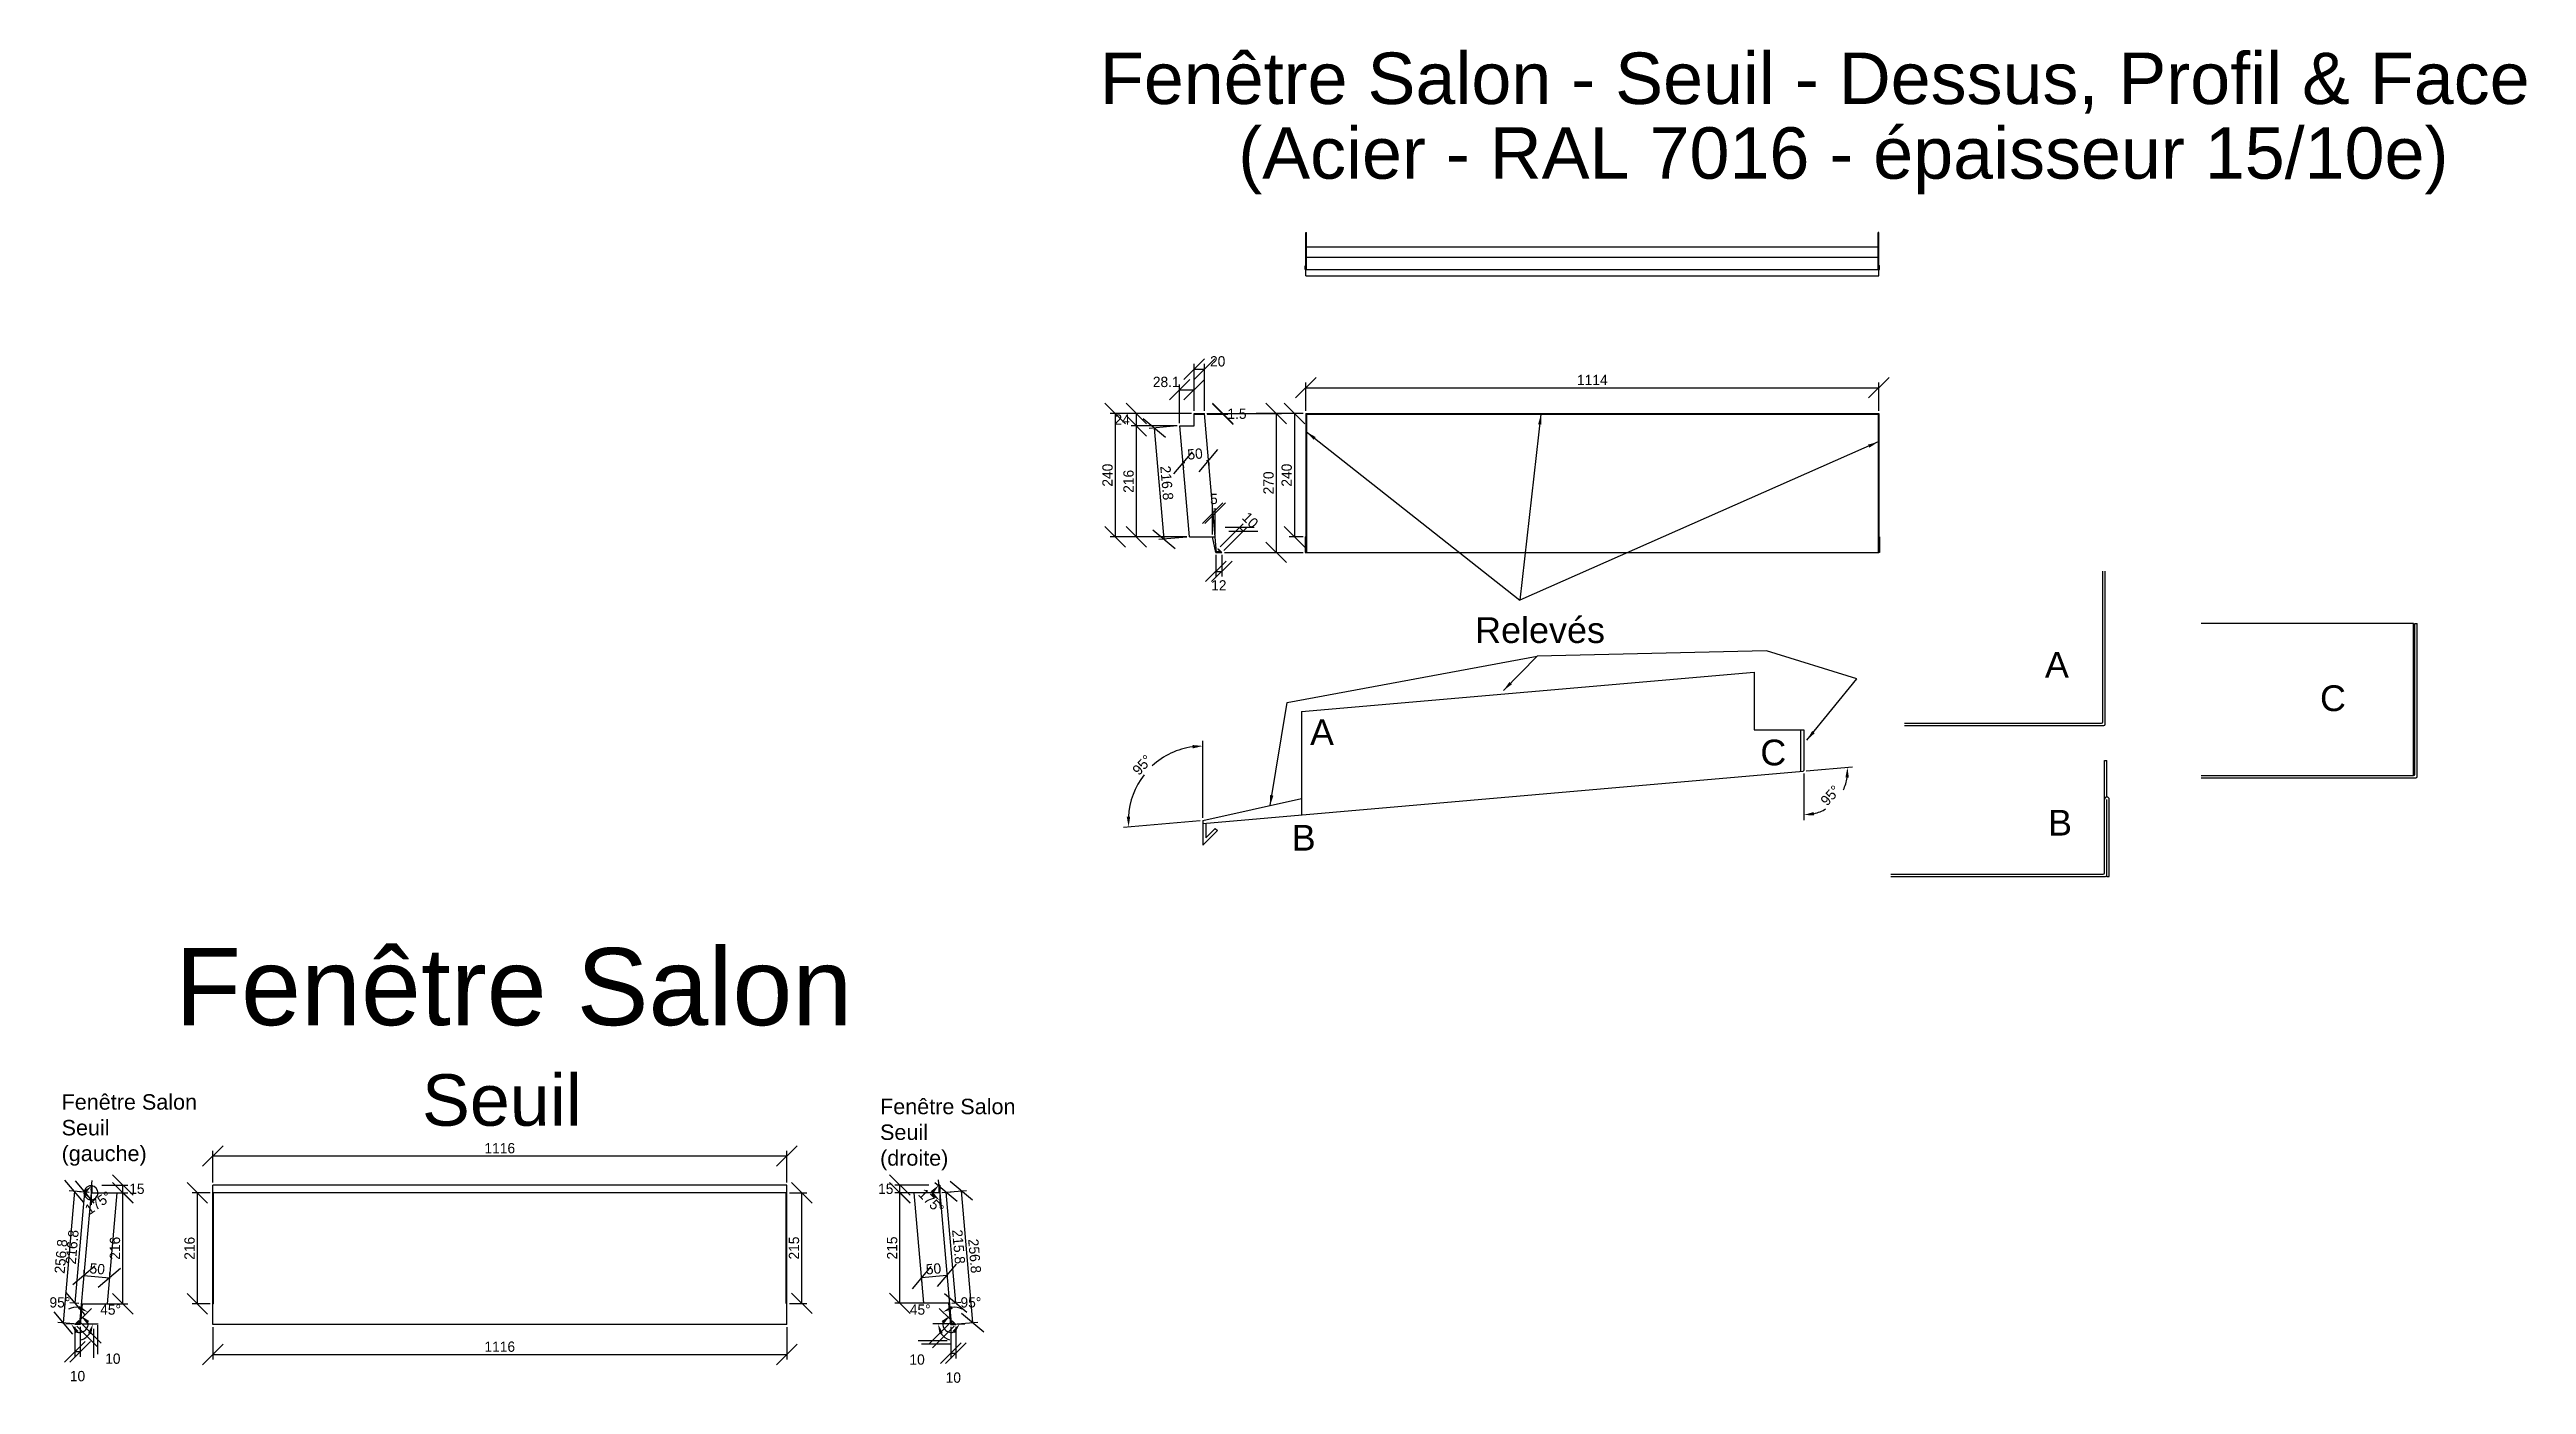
# Model space of a CAD drawing. Header units: millimetres. Extents: x -676 to 20789, y -6551 to 2806.
# Drawn here: x -282 to 4533, y 212 to 2806 of the extents above; entities that cross this region are included whole.
import ezdxf

# ---------------------------------------------------------------- set-up
doc = ezdxf.new("R2010")
doc.units = ezdxf.units.MM
doc.layers.get('0').update_dxf_attribs({"lineweight": 25, "true_color": 0xffffff})
doc.layers.get('Defpoints').update_dxf_attribs({"true_color": 0xffffff})
for name, color, linetype, lineweight, true_color in [('0 ... Seuil', 178, 'Continuous', 25, 0x000000), ('0 ... Seuil ... Rectangle', 5, 'Continuous', 25, 0x0000ff), ('0 ... Seuil ... Rectangle ... Cotes Angles', 4, 'Continuous', 25, 0x00ffff), ('Cotes', 4, 'Continuous', 25, 0x00ffff)]:
    doc.layers.add(name, color=color, linetype=linetype, lineweight=lineweight, true_color=true_color)
doc.styles.add('QCADDimTextStyle', font='txt')
doc.styles.add('textstyle11', font='')
doc.styles.add('textstyle22', font='')
doc.styles.add('textstyle23', font='')
doc.styles.add('textstyle24', font='')
doc.styles.add('textstyle25', font='')
doc.styles.add('textstyle26', font='')
doc.styles.add('textstyle27', font='')
doc.styles.add('textstyle28', font='')
doc.styles.add('textstyle29', font='')
doc.styles.add('textstyle30', font='')
doc.styles.add('textstyle31', font='')
doc.styles.add('textstyle32', font='')
doc.styles.add('textstyle33', font='')
doc.styles.get('textstyle11').set_extended_font_data('Liberation Sans')
doc.styles.get('textstyle22').set_extended_font_data('Liberation Sans')
doc.styles.get('textstyle23').set_extended_font_data('Liberation Sans')
doc.styles.get('textstyle24').set_extended_font_data('Liberation Sans')
doc.styles.get('textstyle25').set_extended_font_data('Liberation Sans')
doc.styles.get('textstyle26').set_extended_font_data('Liberation Sans')
doc.styles.get('textstyle27').set_extended_font_data('Liberation Sans')
doc.styles.get('textstyle28').set_extended_font_data('Liberation Sans')
doc.styles.get('textstyle29').set_extended_font_data('Liberation Sans')
doc.styles.get('textstyle30').set_extended_font_data('Liberation Sans')
doc.styles.get('textstyle31').set_extended_font_data('Liberation Sans')
doc.styles.get('textstyle32').set_extended_font_data('Liberation Sans')
doc.styles.get('textstyle33').set_extended_font_data('Liberation Sans')
doc.dimstyles.new('QCADDimStyle', dxfattribs={"dimtxt": 20, "dimasz": 20, "dimexe": 10, "dimexo": 5, "dimgap": 5, "dimtad": 1, "dimtoh": 1, "dimdec": 4, "dimzin": 0, "dimdsep": 46, "dimtxsty": 'QCADDimTextStyle', "dimcen": 0.09, "dimadec": 0, "dimazin": 0, "dimtfac": 1, "dimtdec": 4, "dimtofl": 0, "dimtmove": 0, "dimatfit": 3, "dimfxl": 1, "dimtolj": 1, "dimtzin": 0, "dimarcsym": 0})

msp = doc.modelspace()

# ---------------------------------------------------------------- texts
at = {"attachment_point": 1}
for s, insert, char_height, style in [('Seuil', (441.62, 815.19), 100, 'textstyle11'), ('Fenêtre Salon\\PSeuil\\P(gauche)', (-258.77, 776.42), 30, 'textstyle24'), ('Fenêtre Salon\\PSeuil\\P(droite)', (1332.22, 767.61), 30, 'textstyle23')]:
    msp.add_mtext(s, dxfattribs=dict(at, insert=insert, char_height=char_height, style=style))
at = {"layer": '0 ... Seuil', "insert": (-37.97, 1060.58), "char_height": 150, "attachment_point": 1, "style": 'textstyle22'}
msp.add_mtext('Fenêtre Salon', dxfattribs=at)
at = {"layer": '0 ... Seuil ... Rectangle ... Cotes Angles', "attachment_point": 1}
for s, insert, char_height, style in [('Fenêtre Salon - Seuil - Dessus, Profil & Face\\P', (1759.58, 2800.67), 100, 'textstyle33'), ('(Acier - RAL 7016 - épaisseur 15/10e)', (2028.5, 2655.48), 100, 'textstyle25'), ('Relevés', (2488.98, 1703.28), 50, 'textstyle26'), ('A', (3596.59, 1636.02), 50, 'textstyle32'), ('C', (4131.29, 1570.96), 50, 'textstyle31'), ('A', (2168.01, 1504.81), 50, 'textstyle27'), ('C', (3043.37, 1465.48), 50, 'textstyle30'), ('B', (3602.68, 1329.02), 50, 'textstyle29'), ('B', (2132.43, 1299.81), 50, 'textstyle28')]:
    msp.add_mtext(s, dxfattribs=dict(at, insert=insert, char_height=char_height, style=style))

# ---------------------------------------------------------------- blocks, each defined once
blk = doc.blocks.new('SeuilBaie1_VueDessus')
at = {"layer": '0 ... Seuil'}
for p, q in [((-5, -271), (-5, 0)), ((1111, 0), (-5, 0)), ((1111, -271), (1111, 0)), ((1111, -15), (-5, -15)), ((-3.5, -231), (-3.5, -15)), ((1109.5, -230), (1109.5, -15)), ((-3.5, -231), (-5, -231)), ((1111, -230), (1109.5, -230)), ((1111, -271), (-5, -271))]:
    blk.add_line(p, q, dxfattribs=at)
blk = doc.blocks.new('SeuilBaie1_VueCoupeEst')
at = {"layer": '0 ... Seuil'}
for p, q in [((1, 0), (-0.5, 0)), ((1, -14.9), (-49.2, -14.9)), ((-49.2, -14.9), (-30.4, -229.9)), ((-0.5, 0), (-0.5, -14.9)), ((1, 0), (1, -15)), ((1, -14.9), (23.3, -269.4)), ((19.8, -229.9), (-30.4, -229.9)), ((18.3, -229.9), (21.9, -270.9)), ((21.9, -270.9), (32.4, -270.9)), ((23.3, -269.4), (28.8, -269.4)), ((24.3, -264.9), (25.3, -263.8)), ((24.3, -264.9), (28.8, -269.4)), ((25.3, -263.8), (32.4, -270.9))]:
    blk.add_line(p, q, dxfattribs=at)
blk = doc.blocks.new('*D12')
at = {"layer": 'Cotes', "color": 0, "lineweight": -2}
for p, q in [((1390.8, 580), (1350.8, 620)), ((1350.8, 605), (1390.8, 565)), ((1427.2, 600), (1360.8, 600)), ((1427.2, 585), (1360.8, 585)), ((1370.8, 585), (1370.8, 600))]:
    blk.add_line(p, q, dxfattribs=at)
at = {"layer": 'Defpoints', "color": 0}
for p in [(1370.8, 600), (1432.2, 600), (1432.2, 585)]:
    blk.add_point(p, dxfattribs=at)
at = {"layer": 'Cotes', "color": 0, "insert": (1343.3, 592.5), "char_height": 20, "attachment_point": 5, "style": 'QCADDimTextStyle'}
blk.add_mtext('\\A1;15', dxfattribs=at)
blk = doc.blocks.new('*D13')
at = {"layer": 'Cotes', "color": 0, "lineweight": -2}
for p, q in [((1452.2, 585.4), (1500.1, 589.5)), ((1511.8, 570.4), (1468.5, 606.9)), ((1490.1, 588.7), (1512, 332.8)), ((1490.4, 351), (1533.7, 314.5)), ((1474.1, 329.5), (1522, 333.6))]:
    blk.add_line(p, q, dxfattribs=at)
at = {"layer": 'Defpoints', "color": 0}
for p in [(1447.3, 585), (1469.1, 329.1), (1512, 332.8)]:
    blk.add_point(p, dxfattribs=at)
at = {"layer": 'Cotes', "color": 0, "insert": (1516, 462), "char_height": 20, "attachment_point": 5, "rotation": 274.8885, "style": 'QCADDimTextStyle'}
blk.add_mtext('\\A1;256.8', dxfattribs=at)
blk = doc.blocks.new('*D14')
at = {"layer": 'Cotes', "color": 0, "lineweight": -2}
for p, q in [((1489.6, 293.1), (1449.6, 253.1)), ((1459.6, 253.1), (1499.6, 293.1)), ((1469.6, 324.1), (1469.6, 263.1)), ((1479.6, 324.1), (1479.6, 263.1)), ((1469.6, 273.1), (1479.6, 273.1))]:
    blk.add_line(p, q, dxfattribs=at)
at = {"layer": 'Defpoints', "color": 0}
for p in [(1469.6, 329.1), (1479.6, 329.1), (1479.6, 273.1)]:
    blk.add_point(p, dxfattribs=at)
at = {"layer": 'Cotes', "color": 0, "insert": (1474.6, 225.6), "char_height": 20, "attachment_point": 5, "style": 'QCADDimTextStyle'}
blk.add_mtext('\\A1;10', dxfattribs=at)
blk = doc.blocks.new('*D15')
at = {"layer": 'Cotes', "color": 0, "lineweight": -2}
for p, q in [((1430.7, 441.6), (1394.3, 398.2)), ((1444.1, 402.6), (1480.5, 445.9)), ((1462.3, 424.3), (1412.5, 419.9)), ((1412.9, 414.9), (1413.4, 409.9)), ((1462.8, 419.3), (1463.2, 414.3))]:
    blk.add_line(p, q, dxfattribs=at)
at = {"layer": 'Defpoints', "color": 0}
for p in [(1412.5, 419.9), (1412.5, 419.9), (1462.3, 424.3)]:
    blk.add_point(p, dxfattribs=at)
at = {"layer": 'Cotes', "color": 0, "insert": (1436.1, 437), "char_height": 20, "attachment_point": 5, "rotation": 5, "style": 'QCADDimTextStyle'}
blk.add_mtext('\\A1;50', dxfattribs=at)
blk = doc.blocks.new('*D16')
at = {"layer": 'Cotes', "color": 0, "lineweight": -2}
for p, q in [((1406, 297.8), (1462.5, 297.8)), ((1469.6, 290.8), (1413, 290.8)), ((1469, 332.6), (1427.2, 290.8)), ((1476.1, 325.6), (1434.2, 283.7))]:
    blk.add_line(p, q, dxfattribs=at)
at = {"layer": 'Defpoints', "color": 0}
for p in [(1434.2, 297.8), (1472.6, 336.2), (1479.6, 329.1)]:
    blk.add_point(p, dxfattribs=at)
at = {"layer": 'Cotes', "color": 0, "insert": (1404.2, 260.7), "char_height": 20, "attachment_point": 5, "style": 'QCADDimTextStyle'}
blk.add_mtext('\\A1;10', dxfattribs=at)
blk = doc.blocks.new('*D17')
at = {"layer": 'Cotes', "color": 0, "lineweight": -2}
for p, q in [((1447.8, 590.1), (1446.1, 610.1)), ((1448.3, 580), (1448.3, 559.9))]:
    blk.add_line(p, q, dxfattribs=at)
blk.add_arc((1448.3, 585), 15.1, 177.7585, 187.2415, dxfattribs=at)
at = {"layer": 'Cotes', "color": 0}
for points in [[(1435.6, 583.3), (1430.7, 587.9), (1446.9, 600.1)], [(1431, 580.6), (1435.5, 585.6), (1448.3, 569.9)]]:
    blk.add_solid(points, dxfattribs=at)
at = {"layer": 'Defpoints', "color": 0}
for p in [(1434.7, 591.8), (1448.3, 600), (1448.3, 585.1), (1448.3, 585), (1449.7, 568.7)]:
    blk.add_point(p, dxfattribs=at)
at = {"layer": 'Cotes', "color": 0, "insert": (1431.6, 568.2), "char_height": 20, "attachment_point": 5, "rotation": 315.2058, "style": 'QCADDimTextStyle'}
blk.add_mtext('\\A1;175%%d', dxfattribs=at)
blk = doc.blocks.new('*D18')
at = {"layer": 'Cotes', "color": 0, "lineweight": -2}
for p, q in [((1468.3, 339), (1447.2, 360.1)), ((1465.6, 330.1), (1434.8, 330.1))]:
    blk.add_line(p, q, dxfattribs=at)
for start, end in [(63.1887, 99.0944), (215.9056, 251.8113)]:
    blk.add_arc((1477.2, 330.1), 32.4, start, end, dxfattribs=at)
at = {"layer": 'Cotes', "color": 0}
for points in [[(1470.6, 365.1), (1473.6, 359.2), (1454.3, 353)], [(1454.1, 312.1), (1447.8, 310), (1444.8, 330.1)]]:
    blk.add_solid(points, dxfattribs=at)
at = {"layer": 'Defpoints', "color": 0}
for p in [(1449.1, 346.3), (1470.6, 330.1), (1471.9, 335.5), (1477.2, 330.1), (1477.2, 330.1)]:
    blk.add_point(p, dxfattribs=at)
at = {"layer": 'Cotes', "color": 0, "insert": (1410.3, 357.8), "char_height": 20, "attachment_point": 5, "style": 'QCADDimTextStyle'}
blk.add_mtext('\\A1;45%%d', dxfattribs=at)
blk = doc.blocks.new('*D19')
at = {"layer": 'Cotes', "color": 0, "lineweight": -2}
blk.add_line((1482.2, 330.1), (1497.2, 330.1), dxfattribs=at)
for start, end in [(168.9674, 242.9349), (212.0651, 286.0326)]:
    blk.add_arc((1470.6, 330.1), 16.6, start, end, dxfattribs=at)
at = {"layer": 'Cotes', "color": 0}
for points in [[(1456.5, 330.8), (1452, 335.7), (1469.1, 346.6)], [(1477.8, 312.1), (1472.5, 316.1), (1487.2, 330.1)]]:
    blk.add_solid(points, dxfattribs=at)
at = {"layer": 'Defpoints', "color": 0}
for p in [(1468.9, 349.4), (1484.7, 338.8), (1470.6, 330.1), (1470.6, 330.1), (1477.2, 330.1)]:
    blk.add_point(p, dxfattribs=at)
at = {"layer": 'Cotes', "color": 0, "insert": (1508.8, 371.8), "char_height": 20, "attachment_point": 5, "style": 'QCADDimTextStyle'}
blk.add_mtext('\\A1;95%%d', dxfattribs=at)
blk = doc.blocks.new('*D20')
at = {"layer": 'Cotes', "color": 0, "lineweight": -2}
for p, q in [((55, 290.7), (15, 250.7)), ((35, 324), (35, 260.7)), ((1131, 250.7), (1171, 290.7)), ((1151, 324), (1151, 260.7)), ((35, 270.7), (1151, 270.7))]:
    blk.add_line(p, q, dxfattribs=at)
at = {"layer": 'Defpoints', "color": 0}
for p in [(35, 329), (1151, 329), (1151, 270.7)]:
    blk.add_point(p, dxfattribs=at)
at = {"layer": 'Cotes', "color": 0, "insert": (593, 285.7), "char_height": 20, "attachment_point": 5, "style": 'QCADDimTextStyle'}
blk.add_mtext('\\A1;1116', dxfattribs=at)
blk = doc.blocks.new('*D21')
at = {"layer": 'Cotes', "color": 0, "lineweight": -2}
for p, q in [((55, 676.4), (15, 636.4)), ((1131, 636.4), (1171, 676.4)), ((35, 605), (35, 666.4)), ((35, 656.4), (1151, 656.4)), ((1151, 605), (1151, 666.4))]:
    blk.add_line(p, q, dxfattribs=at)
at = {"layer": 'Defpoints', "color": 0}
for p in [(1151, 656.4), (35, 600), (1151, 600)]:
    blk.add_point(p, dxfattribs=at)
at = {"layer": 'Cotes', "color": 0, "insert": (593, 671.4), "char_height": 20, "attachment_point": 5, "style": 'QCADDimTextStyle'}
blk.add_mtext('\\A1;1116', dxfattribs=at)
blk = doc.blocks.new('*D43')
at = {"layer": 'Cotes', "color": 0, "lineweight": -2}
for p, q in [((1156, 585), (1190, 585)), ((1200, 565), (1160, 605)), ((1180, 370), (1180, 585)), ((1160, 390), (1200, 350)), ((1156, 370), (1190, 370))]:
    blk.add_line(p, q, dxfattribs=at)
at = {"layer": 'Defpoints', "color": 0}
for p in [(1151, 585), (1180, 585), (1151, 370)]:
    blk.add_point(p, dxfattribs=at)
at = {"layer": 'Cotes', "color": 0, "insert": (1165, 477.5), "char_height": 20, "attachment_point": 5, "rotation": 90, "style": 'QCADDimTextStyle'}
blk.add_mtext('\\A1;215', dxfattribs=at)
blk = doc.blocks.new('*D44')
at = {"layer": 'Cotes', "color": 0, "lineweight": -2}
for p, q in [((25, 565), (-15, 605)), ((30, 585), (-5, 585)), ((5, 585), (5, 369)), ((-15, 389), (25, 349)), ((30, 369), (-5, 369))]:
    blk.add_line(p, q, dxfattribs=at)
at = {"layer": 'Defpoints', "color": 0}
for p in [(35, 585), (5, 369), (35, 369)]:
    blk.add_point(p, dxfattribs=at)
at = {"layer": 'Cotes', "color": 0, "insert": (-10, 477), "char_height": 20, "attachment_point": 5, "rotation": 90, "style": 'QCADDimTextStyle'}
blk.add_mtext('\\A1;216', dxfattribs=at)
blk = doc.blocks.new('SeuilBaie1_VueCoupeOuest')
at = {"layer": '0 ... Seuil'}
for p, q in [((-1.5, 0), (-1.5, -15)), ((-1.5, 0), (0, 0)), ((0, 0), (0, -14.9)), ((-1.5, -14.9), (-23.8, -269.4)), ((-1.5, -14.9), (48.7, -14.9)), ((48.7, -14.9), (29.8, -230.9)), ((-18.9, -230.9), (-22.4, -270.9)), ((-20.4, -230.9), (29.8, -230.9)), ((-25.8, -263.8), (-32.9, -270.9)), ((-22.4, -270.9), (-32.9, -270.9)), ((-24.8, -264.9), (-29.3, -269.4)), ((-23.8, -269.4), (-29.3, -269.4)), ((-24.8, -264.9), (-25.8, -263.8))]:
    blk.add_line(p, q, dxfattribs=at)
blk = doc.blocks.new('*D45')
at = {"layer": 'Cotes', "color": 0, "lineweight": -2}
for p, q in [((1390.8, 565.1), (1350.8, 605.1)), ((1443.3, 585.1), (1360.8, 585.1)), ((1370.8, 370.1), (1370.8, 585.1)), ((1350.8, 390.1), (1390.8, 350.1)), ((1462.1, 370.1), (1360.8, 370.1))]:
    blk.add_line(p, q, dxfattribs=at)
at = {"layer": 'Defpoints', "color": 0}
for p in [(1370.8, 585.1), (1448.3, 585.1), (1467.1, 370.1)]:
    blk.add_point(p, dxfattribs=at)
at = {"layer": 'Cotes', "color": 0, "insert": (1355.8, 477.6), "char_height": 20, "attachment_point": 5, "rotation": 90, "style": 'QCADDimTextStyle'}
blk.add_mtext('\\A1;215', dxfattribs=at)
blk = doc.blocks.new('*D46')
at = {"layer": 'Cotes', "color": 0, "lineweight": -2}
for p, q in [((1482.2, 568), (1438.9, 604.3)), ((1453.2, 585.5), (1470.5, 587)), ((1479.3, 371.2), (1460.5, 586.2)), ((1457.7, 389.3), (1501, 353)), ((1472, 370.5), (1489.3, 372))]:
    blk.add_line(p, q, dxfattribs=at)
at = {"layer": 'Defpoints', "color": 0}
for p in [(1448.3, 585.1), (1460.5, 586.2), (1467.1, 370.1)]:
    blk.add_point(p, dxfattribs=at)
at = {"layer": 'Cotes', "color": 0, "insert": (1484.9, 480), "char_height": 20, "attachment_point": 5, "rotation": 275, "style": 'QCADDimTextStyle'}
blk.add_mtext('\\A1;215.8', dxfattribs=at)
blk = doc.blocks.new('*D47')
at = {"layer": 'Cotes', "color": 0, "lineweight": -2}
for p, q in [((-180.4, 600), (-130, 600)), ((-180.4, 585), (-130, 585)), ((-120, 580), (-160, 620)), ((-160, 605), (-120, 565)), ((-140, 585), (-140, 600))]:
    blk.add_line(p, q, dxfattribs=at)
at = {"layer": 'Defpoints', "color": 0}
for p in [(-185.4, 600), (-185.4, 585), (-140, 600)]:
    blk.add_point(p, dxfattribs=at)
at = {"layer": 'Cotes', "color": 0, "insert": (-112.5, 592.5), "char_height": 20, "attachment_point": 5, "style": 'QCADDimTextStyle'}
blk.add_mtext('\\A1;15', dxfattribs=at)
blk = doc.blocks.new('*D48')
at = {"layer": 'Cotes', "color": 0, "lineweight": -2}
for p, q in [((-234, 587.9), (-255.9, 332)), ((-215.8, 566.2), (-252.2, 609.5)), ((-205.5, 585.4), (-244, 588.7)), ((-274.1, 353.6), (-237.7, 310.3)), ((-227.4, 329.5), (-265.9, 332.8))]:
    blk.add_line(p, q, dxfattribs=at)
at = {"layer": 'Defpoints', "color": 0}
for p in [(-200.5, 585), (-255.9, 332), (-222.4, 329.1)]:
    blk.add_point(p, dxfattribs=at)
at = {"layer": 'Cotes', "color": 0, "insert": (-259.9, 461.2), "char_height": 20, "attachment_point": 5, "rotation": 85.1115, "style": 'QCADDimTextStyle'}
blk.add_mtext('\\A1;256.8', dxfattribs=at)
blk = doc.blocks.new('*D49')
at = {"layer": 'Cotes', "color": 0, "lineweight": -2}
for p, q in [((-212.9, 296), (-252.9, 256)), ((-242.9, 256), (-202.9, 296)), ((-232.9, 324.1), (-232.9, 266)), ((-222.9, 324.1), (-222.9, 266)), ((-222.9, 276), (-232.9, 276))]:
    blk.add_line(p, q, dxfattribs=at)
at = {"layer": 'Defpoints', "color": 0}
for p in [(-232.9, 329.1), (-222.9, 329.1), (-232.9, 276)]:
    blk.add_point(p, dxfattribs=at)
at = {"layer": 'Cotes', "color": 0, "insert": (-227.9, 228.5), "char_height": 20, "attachment_point": 5, "style": 'QCADDimTextStyle'}
blk.add_mtext('\\A1;10', dxfattribs=at)
blk = doc.blocks.new('*D50')
at = {"layer": 'Cotes', "color": 0, "lineweight": -2}
for p, q in [((-193.9, 442.4), (-237.2, 406.1)), ((-215.1, 429.2), (-214.7, 434.2)), ((-187.4, 401.7), (-144.1, 438.1)), ((-215.6, 424.3), (-165.8, 419.9)), ((-165.3, 424.9), (-164.9, 429.9))]:
    blk.add_line(p, q, dxfattribs=at)
at = {"layer": 'Defpoints', "color": 0}
for p in [(-215.6, 424.3), (-165.8, 419.9), (-165.8, 419.9)]:
    blk.add_point(p, dxfattribs=at)
at = {"layer": 'Cotes', "color": 0, "insert": (-189.4, 437), "char_height": 20, "attachment_point": 5, "rotation": 355, "style": 'QCADDimTextStyle'}
blk.add_mtext('\\A1;50', dxfattribs=at)
blk = doc.blocks.new('*D51')
at = {"layer": 'Cotes', "color": 0, "lineweight": -2}
for p, q in [((-229.4, 325.6), (-189.2, 285.4)), ((-222.3, 332.6), (-182.1, 292.5)), ((-196.3, 264.2), (-196.3, 320.8)), ((-189.2, 327.8), (-189.2, 271.3))]:
    blk.add_line(p, q, dxfattribs=at)
at = {"layer": 'Defpoints', "color": 0}
for p in [(-232.9, 329.1), (-225.8, 336.2), (-189.2, 299.6)]:
    blk.add_point(p, dxfattribs=at)
at = {"layer": 'Cotes', "color": 0, "insert": (-159.2, 262.4), "char_height": 20, "attachment_point": 5, "style": 'QCADDimTextStyle'}
blk.add_mtext('\\A1;10', dxfattribs=at)
blk = doc.blocks.new('*D52')
at = {"layer": 'Cotes', "color": 0, "lineweight": -2}
for p, q in [((-201.5, 580), (-201.5, 561.5)), ((-201.1, 590.1), (-199.5, 608.5))]:
    blk.add_line(p, q, dxfattribs=at)
for start, end in [(180.5927, 276.1855), (78.8145, 174.4073), (270, 85)]:
    blk.add_arc((-201.5, 585), 13.5, start, end, dxfattribs=at)
at = {"layer": 'Cotes', "color": 0}
for points in [[(-217.4, 584.1), (-212.5, 588.6), (-201.5, 571.5)], [(-212.7, 582.5), (-217.3, 587.3), (-200.3, 598.5)]]:
    blk.add_solid(points, dxfattribs=at)
at = {"layer": 'Defpoints', "color": 0}
for p in [(-201.5, 600), (-201.5, 585.1), (-201.5, 585), (-189.4, 591.1), (-202.9, 568.7)]:
    blk.add_point(p, dxfattribs=at)
at = {"layer": 'Cotes', "color": 0, "insert": (-187.5, 565.3), "char_height": 20, "attachment_point": 5, "rotation": 35.3707, "style": 'QCADDimTextStyle'}
blk.add_mtext('\\A1;175%%d', dxfattribs=at)
blk = doc.blocks.new('*D53')
at = {"layer": 'Cotes', "color": 0, "lineweight": -2}
for p, q in [((-221.6, 339), (-200.5, 360.1)), ((-218.8, 330.1), (-188, 330.1))]:
    blk.add_line(p, q, dxfattribs=at)
for start, end in [(80.9056, 116.8113), (288.1887, 324.0944)]:
    blk.add_arc((-230.5, 330.1), 32.4, start, end, dxfattribs=at)
at = {"layer": 'Cotes', "color": 0}
for points in [[(-226.9, 359.2), (-223.8, 365.1), (-207.5, 353)], [(-201, 310), (-207.4, 312.1), (-198, 330.1)]]:
    blk.add_solid(points, dxfattribs=at)
at = {"layer": 'Defpoints', "color": 0}
for p in [(-199.1, 338.5), (-230.5, 330.1), (-230.5, 330.1), (-225.1, 335.5), (-223.8, 330.1)]:
    blk.add_point(p, dxfattribs=at)
at = {"layer": 'Cotes', "color": 0, "insert": (-163.5, 357.8), "char_height": 20, "attachment_point": 5, "style": 'QCADDimTextStyle'}
blk.add_mtext('\\A1;45%%d', dxfattribs=at)
blk = doc.blocks.new('*D54')
at = {"layer": 'Cotes', "color": 0, "lineweight": -2}
blk.add_line((-235.5, 330.1), (-250.4, 330.1), dxfattribs=at)
for start, end in [(253.9674, 327.9349), (297.0651, 11.0326)]:
    blk.add_arc((-223.8, 330.1), 16.6, start, end, dxfattribs=at)
at = {"layer": 'Cotes', "color": 0}
for points in [[(-205.3, 335.7), (-209.7, 330.8), (-222.4, 346.6)], [(-225.7, 316.1), (-231.1, 312.1), (-240.4, 330.1)]]:
    blk.add_solid(points, dxfattribs=at)
at = {"layer": 'Defpoints', "color": 0}
for p in [(-231.3, 344.9), (-222.1, 349.4), (-230.5, 330.1), (-223.8, 330.1), (-223.8, 330.1)]:
    blk.add_point(p, dxfattribs=at)
at = {"layer": 'Cotes', "color": 0, "insert": (-262.1, 371.8), "char_height": 20, "attachment_point": 5, "style": 'QCADDimTextStyle'}
blk.add_mtext('\\A1;95%%d', dxfattribs=at)
blk = doc.blocks.new('*D55')
at = {"layer": 'Cotes', "color": 0, "lineweight": -2}
for p, q in [((-196.5, 585.1), (-130, 585.1)), ((-120, 565.1), (-160, 605.1)), ((-140, 369.1), (-140, 585.1)), ((-160, 389.1), (-120, 349.1)), ((-215.4, 369.1), (-130, 369.1))]:
    blk.add_line(p, q, dxfattribs=at)
at = {"layer": 'Defpoints', "color": 0}
for p in [(-201.5, 585.1), (-140, 585.1), (-220.4, 369.1)]:
    blk.add_point(p, dxfattribs=at)
at = {"layer": 'Cotes', "color": 0, "insert": (-155, 477.1), "char_height": 20, "attachment_point": 5, "rotation": 90, "style": 'QCADDimTextStyle'}
blk.add_mtext('\\A1;216', dxfattribs=at)
blk = doc.blocks.new('*D56')
at = {"layer": 'Cotes', "color": 0, "lineweight": -2}
for p, q in [((-232.7, 370.2), (-213.8, 586.2)), ((-195.6, 564.5), (-232, 607.8)), ((-206.5, 585.5), (-223.7, 587)), ((-250.9, 391.8), (-214.5, 348.5)), ((-225.4, 369.5), (-242.6, 371))]:
    blk.add_line(p, q, dxfattribs=at)
at = {"layer": 'Defpoints', "color": 0}
for p in [(-213.8, 586.2), (-201.5, 585.1), (-220.4, 369.1)]:
    blk.add_point(p, dxfattribs=at)
at = {"layer": 'Cotes', "color": 0, "insert": (-238.2, 479.5), "char_height": 20, "attachment_point": 5, "rotation": 85, "style": 'QCADDimTextStyle'}
blk.add_mtext('\\A1;216.8', dxfattribs=at)
blk = doc.blocks.new('*D67')
at = {"layer": '0 ... Seuil ... Rectangle ... Cotes Angles', "color": 0, "lineweight": -2}
for p, q in [((1886.8, 2052.9), (1843.4, 2089.2)), ((1909.6, 2075), (1855.1, 2070.1)), ((1865.1, 2071), (1884.1, 1855)), ((1862.5, 1873.2), (1905.8, 1836.9)), ((1928.7, 1859), (1874.2, 1854.1))]:
    blk.add_line(p, q, dxfattribs=at)
at = {"layer": 'Defpoints', "color": 0}
for p in [(1914.6, 2075.4), (1884.1, 1855), (1933.7, 1859.4)]:
    blk.add_point(p, dxfattribs=at)
at = {"layer": '0 ... Seuil ... Rectangle ... Cotes Angles', "color": 0, "insert": (1889.5, 1964.3), "char_height": 20, "attachment_point": 5, "rotation": 275.0461, "style": 'QCADDimTextStyle'}
blk.add_mtext('\\A1;216.8', dxfattribs=at)
blk = doc.blocks.new('*D68')
at = {"layer": '0 ... Seuil ... Rectangle ... Cotes Angles', "color": 0, "lineweight": -2}
for p, q in [((1850.3, 2079.4), (1810.3, 2119.4)), ((1810.3, 2095.4), (1850.3, 2055.4)), ((1937.7, 2099.4), (1820.3, 2099.4)), ((1909.6, 2075.4), (1820.3, 2075.4)), ((1830.3, 2099.4), (1830.3, 2075.4))]:
    blk.add_line(p, q, dxfattribs=at)
at = {"layer": 'Defpoints', "color": 0}
for p in [(1830.3, 2075.4), (1914.6, 2075.4), (1942.7, 2099.4)]:
    blk.add_point(p, dxfattribs=at)
at = {"layer": '0 ... Seuil ... Rectangle ... Cotes Angles', "color": 0, "insert": (1802.8, 2087.4), "char_height": 20, "attachment_point": 5, "style": 'QCADDimTextStyle'}
blk.add_mtext('\\A1;24', dxfattribs=at)
blk = doc.blocks.new('*D69')
at = {"layer": '0 ... Seuil ... Rectangle ... Cotes Angles', "color": 0, "lineweight": -2}
for p, q in [((1850.3, 2055.4), (1810.3, 2095.4)), ((1909.6, 2075.4), (1820.3, 2075.4)), ((1830.3, 2075.4), (1830.3, 1859.4)), ((1810.3, 1879.4), (1850.3, 1839.4)), ((1928.7, 1859.4), (1820.3, 1859.4))]:
    blk.add_line(p, q, dxfattribs=at)
at = {"layer": 'Defpoints', "color": 0}
for p in [(1914.6, 2075.4), (1830.3, 1859.4), (1933.7, 1859.4)]:
    blk.add_point(p, dxfattribs=at)
at = {"layer": '0 ... Seuil ... Rectangle ... Cotes Angles', "color": 0, "insert": (1815.3, 1967.4), "char_height": 20, "attachment_point": 5, "rotation": 90, "style": 'QCADDimTextStyle'}
blk.add_mtext('\\A1;216', dxfattribs=at)
blk = doc.blocks.new('*D70')
at = {"layer": '0 ... Seuil ... Rectangle ... Cotes Angles', "color": 0, "lineweight": -2}
for p, q in [((1978.5, 2119.4), (2018.5, 2079.4)), ((1967.7, 2099.4), (2008.5, 2099.4)), ((1967.8, 2097.9), (2008.5, 2097.9)), ((2018.5, 2077.9), (1978.5, 2117.9))]:
    blk.add_line(p, q, dxfattribs=at)
at = {"layer": 'Defpoints', "color": 0}
for p in [(1962.7, 2099.4), (1962.8, 2097.9), (1998.5, 2097.9)]:
    blk.add_point(p, dxfattribs=at)
at = {"layer": '0 ... Seuil ... Rectangle ... Cotes Angles', "color": 0, "insert": (2026, 2098.7), "char_height": 20, "attachment_point": 5, "style": 'QCADDimTextStyle'}
blk.add_mtext('\\A1;1.5', dxfattribs=at)
blk = doc.blocks.new('*D71')
at = {"layer": '0 ... Seuil ... Rectangle ... Cotes Angles', "color": 0, "lineweight": -2}
for p, q in [((1939.1, 2025), (1902.7, 1981.7)), ((1952.5, 1986), (1988.9, 2029.4)), ((1920.9, 2003.4), (1924.7, 2003.7)), ((1921.3, 1998.9), (1921.8, 1993.4)), ((1970.7, 2007.7), (1966.9, 2007.4)), ((1971.1, 2003.3), (1971.6, 1997.8))]:
    blk.add_line(p, q, dxfattribs=at)
at = {"layer": 'Defpoints', "color": 0}
for p in [(1920.9, 2003.9), (1970.7, 2008.2), (1970.7, 2007.7)]:
    blk.add_point(p, dxfattribs=at)
at = {"layer": '0 ... Seuil ... Rectangle ... Cotes Angles', "color": 0, "insert": (1944.5, 2020.5), "char_height": 20, "attachment_point": 5, "rotation": 5, "style": 'QCADDimTextStyle'}
blk.add_mtext('\\A1;50', dxfattribs=at)
blk = doc.blocks.new('*D72')
at = {"layer": '0 ... Seuil ... Rectangle ... Cotes Angles', "color": 0, "lineweight": -2}
for p, q in [((2122.4, 2079.4), (2082.4, 2119.4)), ((1967.7, 2099.4), (2112.4, 2099.4)), ((2102.4, 2099.4), (2102.4, 1829.4)), ((2082.4, 1849.4), (2122.4, 1809.4)), ((2001.8, 1829.4), (2112.4, 1829.4))]:
    blk.add_line(p, q, dxfattribs=at)
at = {"layer": 'Defpoints', "color": 0}
for p in [(1962.7, 2099.4), (1996.8, 1829.4), (2102.4, 1829.4)]:
    blk.add_point(p, dxfattribs=at)
at = {"layer": '0 ... Seuil ... Rectangle ... Cotes Angles', "color": 0, "insert": (2087.4, 1964.4), "char_height": 20, "attachment_point": 5, "rotation": 90, "style": 'QCADDimTextStyle'}
blk.add_mtext('\\A1;270', dxfattribs=at)
blk = doc.blocks.new('*D73')
at = {"layer": '0 ... Seuil ... Rectangle ... Cotes Angles', "color": 0, "lineweight": -2}
for p, q in [((1993.3, 1840), (2038.2, 1884.9)), ((2000.4, 1832.9), (2045.3, 1877.9)), ((2059.4, 1877.9), (2002.9, 1877.9)), ((2031.1, 1877.9), (2038.2, 1870.8)), ((2009.9, 1870.8), (2066.5, 1870.8))]:
    blk.add_line(p, q, dxfattribs=at)
at = {"layer": 'Defpoints', "color": 0}
for p in [(1989.7, 1836.5), (2038.2, 1870.8), (1996.8, 1829.4)]:
    blk.add_point(p, dxfattribs=at)
at = {"layer": '0 ... Seuil ... Rectangle ... Cotes Angles', "color": 0, "insert": (2051.8, 1892), "char_height": 20, "attachment_point": 5, "rotation": 315, "style": 'QCADDimTextStyle'}
blk.add_mtext('\\A1;10', dxfattribs=at)
blk = doc.blocks.new('*D74')
at = {"layer": '0 ... Seuil ... Rectangle ... Cotes Angles', "color": 0, "lineweight": -2}
for p, q in [((2004.8, 1812.5), (1964.8, 1772.5)), ((1976.8, 1772.5), (2016.8, 1812.5)), ((1984.8, 1824.4), (1984.8, 1782.5)), ((1984.8, 1792.5), (1996.8, 1792.5)), ((1996.8, 1824.4), (1996.8, 1782.5))]:
    blk.add_line(p, q, dxfattribs=at)
at = {"layer": 'Defpoints', "color": 0}
for p in [(1984.8, 1829.4), (1996.8, 1829.4), (1996.8, 1792.5)]:
    blk.add_point(p, dxfattribs=at)
at = {"layer": '0 ... Seuil ... Rectangle ... Cotes Angles', "color": 0, "insert": (1990.7, 1765.3), "char_height": 20, "attachment_point": 5, "style": 'QCADDimTextStyle'}
blk.add_mtext('\\A1;12', dxfattribs=at)
blk = doc.blocks.new('*D75')
at = {"layer": '0 ... Seuil ... Rectangle ... Cotes Angles', "color": 0, "lineweight": -2}
for p, q in [((2157.7, 2079.4), (2117.7, 2119.4)), ((2154.8, 2099.4), (2127.7, 2099.4)), ((2137.7, 2099.4), (2137.7, 1859.4)), ((2117.7, 1879.4), (2157.7, 1839.4)), ((2154.8, 1859.4), (2127.7, 1859.4))]:
    blk.add_line(p, q, dxfattribs=at)
at = {"layer": 'Defpoints', "color": 0}
for p in [(2159.8, 2099.4), (2137.7, 1859.4), (2159.8, 1859.4)]:
    blk.add_point(p, dxfattribs=at)
at = {"layer": '0 ... Seuil ... Rectangle ... Cotes Angles', "color": 0, "insert": (2122.7, 1979.4), "char_height": 20, "attachment_point": 5, "rotation": 90, "style": 'QCADDimTextStyle'}
blk.add_mtext('\\A1;240', dxfattribs=at)
blk = doc.blocks.new('*D76')
at = {"layer": '0 ... Seuil ... Rectangle ... Cotes Angles', "color": 0, "lineweight": -2}
for p, q in [((2179.8, 2169.4), (2139.8, 2129.4)), ((3253.8, 2129.4), (3293.8, 2169.4)), ((2159.8, 2104.4), (2159.8, 2159.4)), ((2159.8, 2149.4), (3273.8, 2149.4)), ((3273.8, 2104.4), (3273.8, 2159.4))]:
    blk.add_line(p, q, dxfattribs=at)
at = {"layer": 'Defpoints', "color": 0}
for p in [(3273.8, 2149.4), (2159.8, 2099.4), (3273.8, 2099.4)]:
    blk.add_point(p, dxfattribs=at)
at = {"layer": '0 ... Seuil ... Rectangle ... Cotes Angles', "color": 0, "insert": (2716.8, 2164.4), "char_height": 20, "attachment_point": 5, "style": 'QCADDimTextStyle'}
blk.add_mtext('\\A1;1114', dxfattribs=at)
blk = doc.blocks.new('*D77')
at = {"layer": '0 ... Seuil ... Rectangle ... Cotes Angles', "color": 0, "lineweight": -2}
for p, q in [((1809.4, 2079.4), (1769.4, 2119.4)), ((1937.7, 2099.4), (1779.4, 2099.4)), ((1789.4, 2099.4), (1789.4, 1859.4)), ((1769.4, 1879.4), (1809.4, 1839.4)), ((1928.7, 1859.4), (1779.4, 1859.4))]:
    blk.add_line(p, q, dxfattribs=at)
at = {"layer": 'Defpoints', "color": 0}
for p in [(1942.7, 2099.4), (1789.4, 1859.4), (1933.7, 1859.4)]:
    blk.add_point(p, dxfattribs=at)
at = {"layer": '0 ... Seuil ... Rectangle ... Cotes Angles', "color": 0, "insert": (1774.4, 1979.4), "char_height": 20, "attachment_point": 5, "rotation": 90, "style": 'QCADDimTextStyle'}
blk.add_mtext('\\A1;240', dxfattribs=at)
blk = doc.blocks.new('*D78')
at = {"layer": '0 ... Seuil ... Rectangle ... Cotes Angles', "color": 0, "lineweight": -2}
for p, q in [((1959.7, 1313.3), (1959.7, 1463.1)), ((1954.7, 1307.9), (1805.5, 1294.8))]:
    blk.add_line(p, q, dxfattribs=at)
for start, end in [(97.9211, 132.8517), (142.1483, 177.0789)]:
    blk.add_arc((1959.7, 1308.3), 144.8, start, end, dxfattribs=at)
at = {"layer": '0 ... Seuil ... Rectangle ... Cotes Angles', "color": 0}
for points in [[(1939.9, 1448.4), (1939.5, 1455), (1959.7, 1453.1)], [(1811.7, 1315.6), (1818.4, 1315.7), (1815.4, 1295.7)]]:
    blk.add_solid(points, dxfattribs=at)
at = {"layer": 'Defpoints', "color": 0}
for p in [(1883.7, 1431.5), (1959.7, 1308.3), (1959.7, 1308.3), (2151.7, 1325.1), (1959.7, 1260.3)]:
    blk.add_point(p, dxfattribs=at)
at = {"layer": '0 ... Seuil ... Rectangle ... Cotes Angles', "color": 0, "insert": (1841.9, 1416.2), "char_height": 20, "attachment_point": 5, "rotation": 47.5, "style": 'QCADDimTextStyle'}
blk.add_mtext('\\A1;95%%d', dxfattribs=at)
blk = doc.blocks.new('*D79')
at = {"layer": '0 ... Seuil ... Rectangle ... Cotes Angles', "color": 0, "lineweight": -2}
for p, q in [((3127.7, 1399.5), (3127.7, 1309.1)), ((3132.6, 1404.9), (3222.6, 1412.8))]:
    blk.add_line(p, q, dxfattribs=at)
for start, end in [(334.5352, 351.5408), (283.4592, 300.4648)]:
    blk.add_arc((3127.7, 1404.5), 85.3, start, end, dxfattribs=at)
at = {"layer": '0 ... Seuil ... Rectangle ... Cotes Angles', "color": 0}
for points in [[(3215.4, 1391.8), (3208.7, 1392), (3212.7, 1411.9)], [(3147.1, 1324.8), (3147.9, 1318.2), (3127.7, 1319.1)]]:
    blk.add_solid(points, dxfattribs=at)
at = {"layer": 'Defpoints', "color": 0}
for p in [(3127.7, 1484.5), (3126.8, 1404.4), (3127.7, 1405.4), (1965.7, 1302.8), (3172.5, 1331.8)]:
    blk.add_point(p, dxfattribs=at)
at = {"layer": '0 ... Seuil ... Rectangle ... Cotes Angles', "color": 0, "insert": (3179.5, 1356.9), "char_height": 20, "attachment_point": 5, "rotation": 47.5, "style": 'QCADDimTextStyle'}
blk.add_mtext('\\A1;95%%d', dxfattribs=at)
blk = doc.blocks.new('*D80')
at = {"layer": '0 ... Seuil ... Rectangle ... Cotes Angles', "color": 0, "lineweight": -2}
for p, q in [((1958.7, 1885.6), (1998.7, 1925.6)), ((2003.7, 1925.6), (1963.7, 1885.6)), ((1978.7, 1864.4), (1978.7, 1915.6)), ((1983.7, 1864.4), (1983.7, 1915.6))]:
    blk.add_line(p, q, dxfattribs=at)
at = {"layer": 'Defpoints', "color": 0}
for p in [(1983.7, 1905.6), (1978.7, 1859.4), (1983.7, 1859.4)]:
    blk.add_point(p, dxfattribs=at)
at = {"layer": '0 ... Seuil ... Rectangle ... Cotes Angles', "color": 0, "insert": (1981.2, 1933.1), "char_height": 20, "attachment_point": 5, "style": 'QCADDimTextStyle'}
blk.add_mtext('\\A1;5', dxfattribs=at)
blk = doc.blocks.new('*D81')
at = {"layer": '0 ... Seuil ... Rectangle ... Cotes Angles', "color": 0, "lineweight": -2}
for p, q in [((1962.7, 2205.5), (1922.7, 2165.5)), ((1942.7, 2165.5), (1982.7, 2205.5)), ((1942.7, 2104.4), (1942.7, 2195.5)), ((1942.7, 2185.5), (1962.7, 2185.5)), ((1962.7, 2104.4), (1962.7, 2195.5))]:
    blk.add_line(p, q, dxfattribs=at)
at = {"layer": 'Defpoints', "color": 0}
for p in [(1962.7, 2185.5), (1942.7, 2099.4), (1962.7, 2099.4)]:
    blk.add_point(p, dxfattribs=at)
at = {"layer": '0 ... Seuil ... Rectangle ... Cotes Angles', "color": 0, "insert": (1988.5, 2200.5), "char_height": 20, "attachment_point": 5, "style": 'QCADDimTextStyle'}
blk.add_mtext('\\A1;20', dxfattribs=at)
blk = doc.blocks.new('*D82')
at = {"layer": '0 ... Seuil ... Rectangle ... Cotes Angles', "color": 0, "lineweight": -2}
for p, q in [((1934.6, 2165.5), (1894.6, 2125.5)), ((1914.6, 2080.4), (1914.6, 2155.5)), ((1914.6, 2145.5), (1942.7, 2145.5)), ((1922.7, 2125.5), (1962.7, 2165.5)), ((1942.7, 2104.4), (1942.7, 2155.5))]:
    blk.add_line(p, q, dxfattribs=at)
at = {"layer": 'Defpoints', "color": 0}
for p in [(1942.7, 2145.5), (1914.6, 2075.4), (1942.7, 2099.4)]:
    blk.add_point(p, dxfattribs=at)
at = {"layer": '0 ... Seuil ... Rectangle ... Cotes Angles', "color": 0, "insert": (1888.5, 2160.5), "char_height": 20, "attachment_point": 5, "style": 'QCADDimTextStyle'}
blk.add_mtext('\\A1;28.1', dxfattribs=at)

# ---------------------------------------------------------------- dimensions: what is measured, and where the dimension line sits
at = {"layer": '0 ... Seuil ... Rectangle ... Cotes Angles'}
dim = msp.add_linear_dim(base=(1942.7, 2145.48), p1=(1914.61, 2075.4), p2=(1942.7, 2099.4), dimstyle='QCADDimStyle', override={"dimtxt": 20, "dimasz": 20, "dimexe": 10, "dimexo": 5, "dimgap": 5, "dimdec": 1, "dimzin": 8, "dimtsz": 20, "dimclrd": 0, "dimclre": 0, "dimclrt": 0, "dimazin": 2, "dimtmove": 2}, dxfattribs=at)
dim.commit()
dim.dimension.update_dxf_attribs({"geometry": '*D82', "text_midpoint": (1888.5, 2160.48), "dimtype": 160})
for base, p1, p2, angle, picture, middle in [((1962.7, 2185.48), (1942.7, 2099.4), (1962.7, 2099.4), 360, '*D81', (1988.5, 2200.48)), ((1970.73, 2007.71), (1920.87, 2003.89), (1970.68, 2008.25), 5, '*D71', (1944.51, 2020.48)), ((2038.21, 1870.79), (1989.75, 1836.47), (1996.82, 1829.4), 315, '*D73', (2051.78, 1892.02)), ((1996.82, 1792.54), (1984.82, 1829.4), (1996.82, 1829.4), 0, '*D74', (1990.7, 1765.28))]:
    dim = msp.add_linear_dim(base=base, p1=p1, p2=p2, angle=angle, dimstyle='QCADDimStyle', override={"dimtxt": 20, "dimasz": 20, "dimexe": 10, "dimexo": 5, "dimgap": 5, "dimdec": 1, "dimzin": 8, "dimtsz": 20, "dimclrd": 0, "dimclre": 0, "dimclrt": 0, "dimazin": 2, "dimtmove": 2}, dxfattribs=at)
    dim.commit()
    dim.dimension.update_dxf_attribs({"geometry": picture, "text_midpoint": middle, "dimtype": 161})
for p1, p2, distance, picture, middle in [((2159.79, 2099.4), (3273.79, 2099.4), 50.02, '*D76', (2716.79, 2164.42)), ((2159.79, 2099.4), (2159.79, 1859.4), -22.11, '*D75', (2122.68, 1979.4)), ((1914.61, 2075.4), (1933.69, 1859.4), -49.73, '*D67', (1889.55, 1964.35)), ((1978.68, 1859.4), (1983.7, 1859.4), 46.19, '*D80', (1981.19, 1933.09))]:
    dim = msp.add_aligned_dim(p1=p1, p2=p2, distance=distance, dimstyle='QCADDimStyle', override={"dimtxt": 20, "dimasz": 20, "dimexe": 10, "dimexo": 5, "dimgap": 5, "dimdec": 1, "dimzin": 8, "dimtsz": 20, "dimclrd": 0, "dimclre": 0, "dimclrt": 0, "dimazin": 2, "dimtmove": 2}, dxfattribs=at)
    dim.commit()
    dim.dimension.update_dxf_attribs({"geometry": picture, "text_midpoint": middle})
for base, p1, p2, picture, middle in [((1789.45, 1859.4), (1942.7, 2099.4), (1933.69, 1859.4), '*D77', (1774.45, 1979.4)), ((1830.34, 2075.4), (1942.7, 2099.4), (1914.61, 2075.4), '*D68', (1802.84, 2087.4)), ((1998.5, 2097.9), (1962.7, 2099.4), (1962.84, 2097.9), '*D70', (2026, 2098.65)), ((2102.38, 1829.4), (1962.7, 2099.4), (1996.82, 1829.4), '*D72', (2087.38, 1964.4)), ((1830.34, 1859.4), (1914.61, 2075.4), (1933.69, 1859.4), '*D69', (1815.34, 1967.4))]:
    dim = msp.add_linear_dim(base=base, p1=p1, p2=p2, angle=90, dimstyle='QCADDimStyle', override={"dimtxt": 20, "dimasz": 20, "dimexe": 10, "dimexo": 5, "dimgap": 5, "dimdec": 1, "dimzin": 8, "dimtsz": 20, "dimclrd": 0, "dimclre": 0, "dimclrt": 0, "dimazin": 2, "dimtmove": 2}, dxfattribs=at)
    dim.commit()
    dim.dimension.update_dxf_attribs({"geometry": picture, "text_midpoint": middle})
for base, line1, line2, picture, middle in [((1883.66, 1431.53), ((2151.66, 1325.1), (1959.66, 1308.3)), ((1959.66, 1308.3), (1959.66, 1260.3)), '*D78', (1841.86, 1416.25)), ((3172.46, 1331.84), ((1965.66, 1302.8), (3126.75, 1404.39)), ((3127.66, 1405.38), (3127.66, 1484.47)), '*D79', (3179.52, 1356.95))]:
    dim = msp.add_angular_dim_2l(base=base, line1=line1, line2=line2, dimstyle='QCADDimStyle', override={"dimtxt": 20, "dimasz": 20, "dimexe": 10, "dimexo": 5, "dimgap": 5, "dimdec": 1, "dimzin": 8, "dimtsz": 20, "dimclrd": 0, "dimclre": 0, "dimclrt": 0, "dimazin": 2, "dimtmove": 2}, dxfattribs=at)
    dim.commit()
    dim.dimension.update_dxf_attribs({"geometry": picture, "text_midpoint": middle, "dimtype": 162})
at = {"layer": 'Cotes'}
for p1, p2, distance, picture, middle in [((35, 600), (1151, 600), 56.44, '*D21', (593, 671.44)), ((-200.5, 585), (-222.39, 329.09), -33.64, '*D48', (-259.91, 461.19)), ((-220.39, 369.09), (-201.5, 585.09), 12.34, '*D56', (-238.18, 479.47)), ((-185.44, 585), (-185.44, 600), -45.44, '*D47', (-112.5, 592.5)), ((1432.2, 585), (1432.2, 600), 61.45, '*D12', (1343.25, 592.5)), ((1467.06, 370.09), (1448.25, 585.09), -12.34, '*D46', (1484.89, 479.97)), ((1447.25, 585), (1469.14, 329.09), 43.05, '*D13', (1516.04, 461.99)), ((-215.57, 424.26), (-165.76, 419.9), 0, '*D50', (-189.35, 437.02)), ((1462.32, 424.26), (1412.51, 419.9), 0, '*D15', (1436.11, 437.02)), ((-222.89, 329.09), (-232.89, 329.09), 53.08, '*D49', (-227.89, 228.51)), ((-232.89, 329.09), (-225.82, 336.16), -51.77, '*D51', (-159.16, 262.43)), ((35, 329), (1151, 329), -58.27, '*D20', (593, 285.73)), ((1479.64, 329.09), (1472.57, 336.16), 54.2, '*D16', (1404.19, 260.71)), ((1469.64, 329.09), (1479.64, 329.09), -56.03, '*D14', (1474.64, 225.55))]:
    dim = msp.add_aligned_dim(p1=p1, p2=p2, distance=distance, dimstyle='QCADDimStyle', override={"dimtxt": 20, "dimasz": 20, "dimexe": 10, "dimexo": 5, "dimgap": 5, "dimdec": 1, "dimzin": 8, "dimtsz": 20, "dimclrd": 0, "dimclre": 0, "dimclrt": 0, "dimazin": 2, "dimtmove": 2}, dxfattribs=at)
    dim.commit()
    dim.dimension.update_dxf_attribs({"geometry": picture, "text_midpoint": middle})
for base, p1, p2, picture, middle in [((-140, 585.09), (-220.39, 369.09), (-201.5, 585.09), '*D55', (-155, 477.09)), ((5, 369), (35, 585), (35, 369), '*D44', (-10, 477)), ((1180, 585), (1151, 370), (1151, 585), '*D43', (1165, 477.5)), ((1370.75, 585.09), (1467.06, 370.09), (1448.25, 585.09), '*D45', (1355.75, 477.59))]:
    dim = msp.add_linear_dim(base=base, p1=p1, p2=p2, angle=90, dimstyle='QCADDimStyle', override={"dimtxt": 20, "dimasz": 20, "dimexe": 10, "dimexo": 5, "dimgap": 5, "dimdec": 1, "dimzin": 8, "dimtsz": 20, "dimclrd": 0, "dimclre": 0, "dimclrt": 0, "dimazin": 2, "dimtmove": 2}, dxfattribs=at)
    dim.commit()
    dim.dimension.update_dxf_attribs({"geometry": picture, "text_midpoint": middle})
for base, line1, line2, picture, middle in [((-189.44, 591.1), ((-201.5, 600), (-201.5, 585)), ((-201.5, 585.09), (-202.93, 568.71)), '*D52', (-187.47, 565.28)), ((1434.74, 591.83), ((1448.25, 600), (1448.25, 585)), ((1448.25, 585.09), (1449.68, 568.71)), '*D17', (1431.58, 568.25))]:
    dim = msp.add_angular_dim_2l(base=base, line1=line1, line2=line2, dimstyle='QCADDimStyle', override={"dimtxt": 20, "dimasz": 20, "dimexe": 10, "dimexo": 5, "dimgap": 5, "dimdec": 1, "dimzin": 8, "dimtsz": 20, "dimclrd": 0, "dimclre": 0, "dimclrt": 0, "dimazin": 2, "dimtmove": 2}, dxfattribs=at)
    dim.commit()
    dim.dimension.update_dxf_attribs({"geometry": picture, "text_midpoint": middle, "dimtype": 162})
for base, line1, line2, picture, middle in [((-231.27, 344.94), ((-222.11, 349.44), (-223.81, 330.09)), ((-223.81, 330.09), (-230.48, 330.09)), '*D54', (-262.06, 371.83)), ((-199.14, 338.48), ((-223.81, 330.09), (-230.48, 330.09)), ((-230.48, 330.09), (-225.11, 335.45)), '*D53', (-163.55, 357.81)), ((1449.13, 346.31), ((1470.56, 330.09), (1477.23, 330.09)), ((1477.23, 330.09), (1471.87, 335.45)), '*D18', (1410.3, 357.81)), ((1484.71, 338.81), ((1468.87, 349.44), (1470.56, 330.09)), ((1470.56, 330.09), (1477.23, 330.09)), '*D19', (1508.81, 371.83))]:
    dim = msp.add_angular_dim_2l(base=base, line1=line1, line2=line2, dimstyle='QCADDimStyle', override={"dimtxt": 20, "dimasz": 20, "dimexe": 10, "dimexo": 5, "dimgap": 5, "dimdec": 1, "dimzin": 8, "dimtsz": 20, "dimclrd": 0, "dimclre": 0, "dimclrt": 0, "dimazin": 2, "dimtmove": 2}, dxfattribs=at)
    dim.commit()
    dim.dimension.update_dxf_attribs({"geometry": picture, "text_midpoint": middle})

# ---------------------------------------------------------------- linework, layer by layer
at = {"layer": '0 ... Seuil ... Rectangle'}
for p, q in [((2159.79, 2379.89), (2159.79, 2451.02)), ((2159.79, 2451.02), (2161.29, 2451.02)), ((2161.29, 2378.89), (2161.29, 2451.02)), ((2161.29, 2422.93), (3272.29, 2422.93)), ((3272.29, 2378.89), (3272.29, 2451.02)), ((3273.79, 2451.02), (3272.29, 2451.02)), ((3273.79, 2379.89), (3273.79, 2451.02)), ((2158.29, 2378.89), (2158.29, 2385.61)), ((2159.79, 2378.89), (2158.29, 2378.89)), ((2159.29, 2386.61), (2159.79, 2386.61)), ((2159.79, 2386.61), (2160.29, 2386.61)), ((2159.79, 2366.89), (2159.79, 2379.89)), ((2159.79, 2366.89), (3273.79, 2366.89)), ((2160.79, 2378.89), (3272.79, 2378.89)), ((2161.29, 2402.93), (3272.29, 2402.93)), ((2161.29, 2378.89), (2161.29, 2385.61)), ((3272.29, 2378.89), (3272.29, 2385.61)), ((3273.29, 2386.61), (3273.79, 2386.61)), ((3274.29, 2386.61), (3273.79, 2386.61)), ((3273.79, 2366.89), (3273.79, 2379.89)), ((3273.79, 2378.89), (3275.29, 2378.89)), ((3273.79, 2378.89), (3275.29, 2378.89)), ((3275.29, 2378.89), (3275.29, 2385.61)), ((1933.51, 1859.4), (1914.61, 2075.4)), ((1914.61, 2075.4), (1942.7, 2075.4)), ((1942.7, 2099.4), (1962.7, 2099.4)), ((1942.7, 2075.4), (1942.7, 2099.4)), ((1942.7, 2097.9), (1962.84, 2097.9)), ((1986.33, 1829.4), (1962.7, 2099.4)), ((2159.79, 2099.4), (3273.79, 2099.4)), ((2159.79, 2099.4), (2159.79, 1829.4)), ((2159.79, 2097.9), (3273.79, 2097.9)), ((2161.29, 2097.9), (2161.29, 1829.4)), ((3272.29, 2097.9), (3272.29, 1829.4)), ((3273.79, 2099.4), (3273.79, 1829.4)), ((1969.36, 2006.09), (1969.23, 2007.58)), ((1933.51, 1859.4), (1983.7, 1859.4)), ((1984.82, 1829.4), (1978.68, 1859.4)), ((1986.2, 1830.9), (1993.2, 1830.9)), ((1988.69, 1835.41), (1989.75, 1836.47)), ((1988.69, 1835.41), (1993.2, 1830.9)), ((1989.75, 1836.47), (1996.82, 1829.4)), ((2158.29, 1859.4), (2161.29, 1859.4)), ((2158.29, 1859.4), (2158.29, 1829.4)), ((3272.29, 1859.4), (3275.29, 1859.4)), ((3275.29, 1859.4), (3275.29, 1829.4)), ((1984.82, 1829.4), (1996.82, 1829.4)), ((2158.29, 1829.4), (2159.79, 1829.4)), ((2159.79, 1829.4), (3273.79, 1829.4)), ((3275.29, 1829.4), (3273.79, 1829.4)), ((3709.38, 1500.22), (3709.38, 1792.72)), ((3713.88, 1495.72), (3713.88, 1792.72)), ((4312.87, 1691.07), (3900.37, 1691.07)), ((4312.87, 1395.57), (4312.87, 1691.07)), ((4315.87, 1398.57), (4315.87, 1691.07)), ((4315.87, 1691.07), (4320.37, 1691.07)), ((4320.37, 1394.07), (4320.37, 1691.07)), ((2151.66, 1519.84), (3031.66, 1596.83)), ((3031.66, 1596.83), (3031.66, 1484.47)), ((2151.66, 1519.84), (2151.66, 1319.08)), ((3323.88, 1497.22), (3706.38, 1497.22)), ((3323.88, 1492.72), (3710.88, 1492.72)), ((3031.66, 1484.47), (3127.66, 1484.47)), ((3121.66, 1484.47), (3121.66, 1403.94)), ((3127.66, 1484.47), (3127.66, 1405.38)), ((1959.66, 1302.28), (3126.75, 1404.39)), ((3712.54, 1349.33), (3712.54, 1424.75)), ((3712.54, 1424.75), (3717.04, 1424.75)), ((3717.04, 1353.83), (3717.04, 1424.75)), ((1959.66, 1308.3), (2151.66, 1351.2)), ((3712.54, 1206.83), (3712.54, 1349.33)), ((3717.04, 1199.33), (3717.04, 1349.33)), ((3721.54, 1199.33), (3721.54, 1349.33)), ((3900.37, 1395.57), (4312.87, 1395.57)), ((3900.37, 1391.07), (4317.37, 1391.07)), ((1959.66, 1308.3), (1959.66, 1260.3)), ((1965.66, 1302.8), (1965.66, 1274.79)), ((1987.95, 1288.59), (1959.66, 1260.3)), ((1983.71, 1292.83), (1965.66, 1274.79)), ((1983.71, 1292.83), (1987.95, 1288.59)), ((3297.04, 1203.83), (3709.54, 1203.83)), ((3297.04, 1199.33), (3714.04, 1199.33)), ((3717.04, 1199.33), (3721.54, 1199.33))]:
    msp.add_line(p, q, dxfattribs=at)
for centre, radius, start, end in [((2159.29, 2385.61), 1, 90, 180), ((2160.79, 2379.89), 1, 180, 270), ((2160.29, 2385.61), 1, 0, 90), ((3273.29, 2385.61), 1, 90, 180), ((3272.79, 2379.89), 1, 270, 0), ((3274.29, 2385.61), 1, 0, 90), ((3706.38, 1500.22), 3, 270, 0), ((3710.88, 1495.72), 3, 270, 0), ((3126.66, 1405.38), 1, 275, 0), ((4312.87, 1398.57), 3, 270, 0), ((3717.04, 1349.33), 4.5, 0, 180), ((4317.37, 1394.07), 3, 270, 0), ((3709.54, 1206.83), 3, 270, 0), ((3714.04, 1202.33), 3, 270, 0)]:
    msp.add_arc(centre, radius, start, end, dxfattribs=at)
at = {"layer": '0 ... Seuil ... Rectangle ... Cotes Angles'}
for p, q in [((2154.79, 2099.4), (2063.21, 2099.4)), ((2063.21, 1829.4), (2154.79, 1829.4))]:
    msp.add_line(p, q, dxfattribs=at)

# ---------------------------------------------------------------- block references
at = {"layer": '0 ... Seuil'}
for name, p in [('SeuilBaie1_VueCoupeOuest', (-200, 600)), ('SeuilBaie1_VueDessus', (40, 600)), ('SeuilBaie1_VueCoupeEst', (1447.25, 600))]:
    msp.add_blockref(name, p, dxfattribs=at)

msp.set_redraw_order([(e.dxf.handle, doc.entitydb.next_handle()) for e in msp.query("TEXT MTEXT ATTDEF DIMENSION ARC_DIMENSION")])  # texts and dimensions are drawn at this point

# ---------------------------------------------------------------- leaders
at = {"layer": '0 ... Seuil ... Rectangle ... Cotes Angles'}
for points in [[(2616.93, 2097.9), (2575.59, 1736.53)], [(2161.29, 2063.31), (2575.59, 1736.53)], [(3272.29, 2043.92), (2575.59, 1736.53)], [(3133.99, 1464.69), (3230.94, 1583.84), (3055.62, 1637.75), (2609.66, 1627.82)], [(2090.36, 1337.5), (2123.54, 1537.88), (2609.66, 1627.82)], [(2544, 1560.97), (2609.66, 1627.82)]]:
    msp.add_leader(points, dimstyle='QCADDimStyle', dxfattribs=at)

doc.saveas('drawing.dxf')
